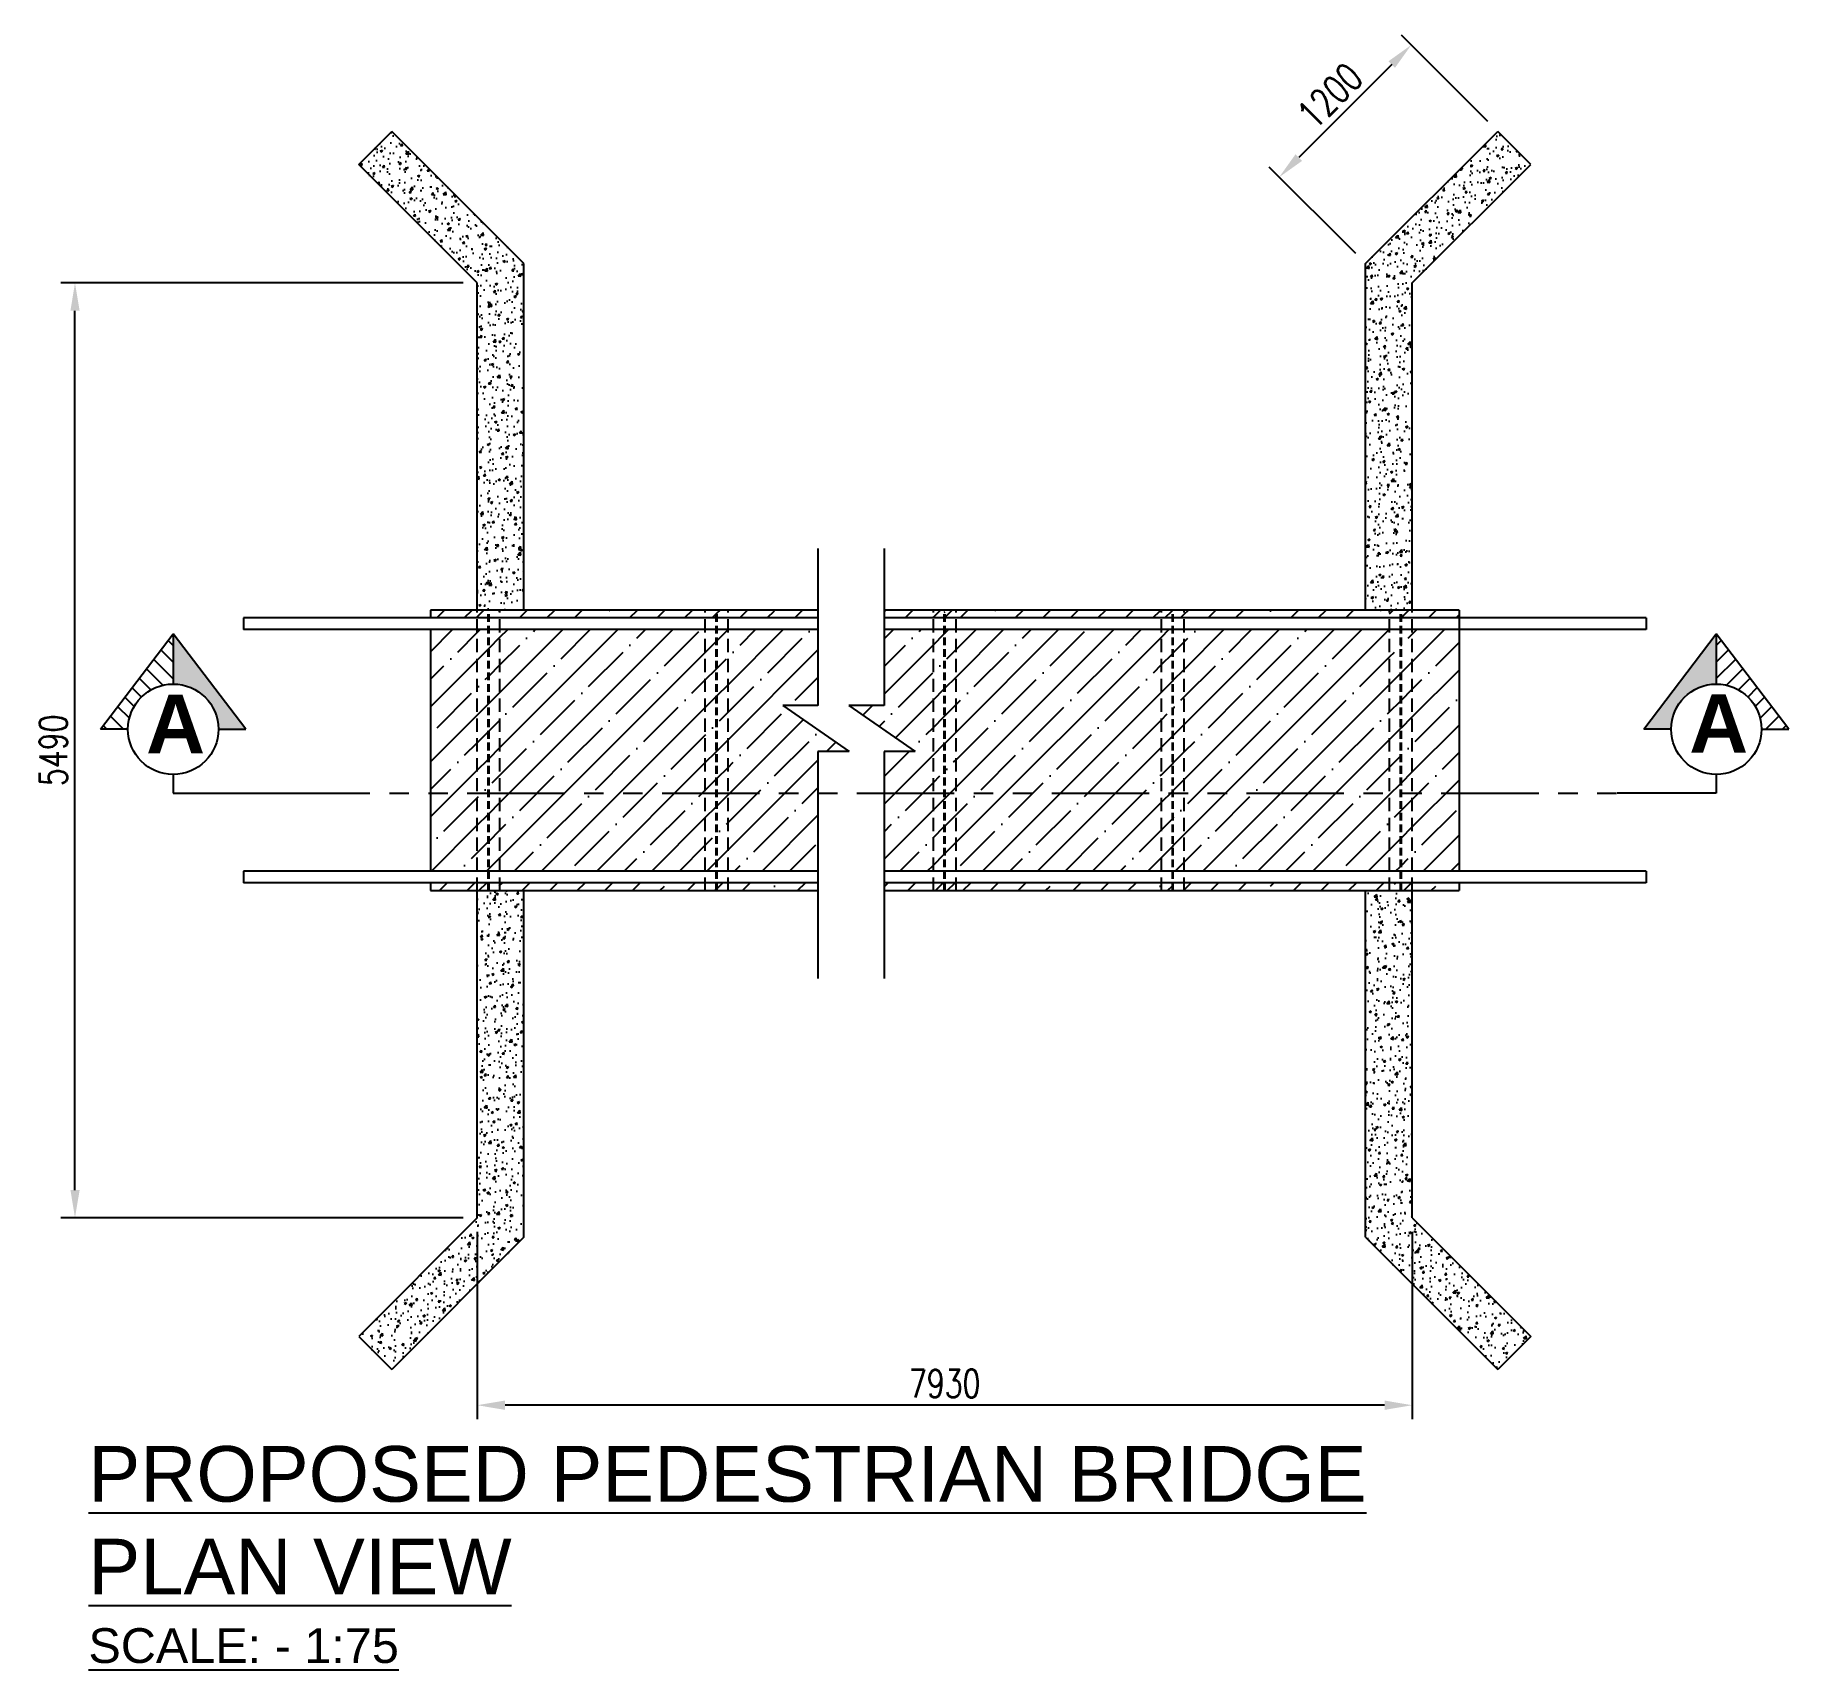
# Model space of a CAD drawing. Header units: millimetres. Extents: x -605628 to 223188, y -4937 to 493520.
# Drawn here: x -368684 to -357430, y 407687 to 418179 of the extents above; entities that cross this region are included whole.
import ezdxf

# ---------------------------------------------------------------- set-up
doc = ezdxf.new("R2010")
doc.units = ezdxf.units.MM
doc.header["$LTSCALE"] = 100
doc.header["$MEASUREMENT"] = 0
doc.header["$PDMODE"] = 3
doc.header["$PDSIZE"] = -0.5
doc.linetypes.add('HIDDEN', pattern=[0.375, 0.25, -0.125])
doc.linetypes.add('PHANTOM2', pattern=[1.25, 0.625, -0.125, 0.125, -0.125, 0.125, -0.125])
doc.layers.get('Defpoints').update_dxf_attribs({"color": 1})
for name, color, linetype in [('S-Dim', 1, 'Continuous'), ('S-Hatch', 8, 'Continuous'), ('ST-HATCH', 8, 'Continuous'), ('ST-TEXT', 255, 'Continuous'), ('TITLE', 2, 'Continuous')]:
    doc.layers.add(name, color=color, linetype=linetype)
doc.styles.add('Roomname', font='sanss___.ttf')
doc.styles.add('SKEL 1_75xp', font='romans.shx', dxfattribs={"width": 0.75, "height": 178.5})
doc.dimstyles.new('1-75', dxfattribs={"dimtxt": 178.5, "dimasz": 178.5, "dimexe": 90, "dimexo": 90, "dimgap": 50, "dimtad": 1, "dimdec": 0, "dimzin": 3, "dimdsep": 46, "dimtxsty": 'SKEL 1_75xp', "dimcen": 0.0625, "dimclrd": 1, "dimclre": 1, "dimclrt": 2, "dimaunit": 1, "dimadec": 0, "dimazin": 0, "dimtfac": 1, "dimtdec": 0, "dimtofl": 0, "dimtmove": 0, "dimatfit": 3, "dimfxl": 50, "dimtolj": 1, "dimtzin": 0, "dimarcsym": 0})
pattern_1 = [(50, (0, 0), (143.452037, -12.550427), [15, -165]), (355, (0, 0), (-27.750267, 150.438427), [12, -132]), (100.451444, (11.95, -1.05), (115.70177, 137.887998), [12.74804, -140.228422]), (46.1842, (0, 40), (213.448266, -33.103856), [22.5, -247.5]), (96.635635, (17.79, 37.24), (186.93239, 194.82372), [19.12207, -210.34275]), (351.184164, (0, 40), (186.93239, 194.82372), [18, -198]), (21, (20, 30), (119.38141, -80.523778), [15, -165]), (326, (20, 30), (48.663066, 145.03001), [12, -132]), (71.451445, (29.95, 23.29), (168.044475, 64.50623), [12.748038, -140.228422]), (37.5, (0, 0), (2.431971, 66.578771), [0, -130.4, 0, -134, 0, -132.5]), (7.5, (0, 0), (52.6139075, 78.882342), [0, -76.4, 0, -127.4, 0, -50.5]), (327.5, (-44.6, 0), (106.764487, -4.5109743), [0, -50, 0, -156, 0, -207]), (317.5, (-64.6, 0), (116.637234, 20.020996), [0, -65, 0, -103.6, 0, -147])]
pattern_2 = [(45, (0, 15279), (-176.7767, 176.7767), []), (45, (176.78, 15279), (-176.7767, 176.7767), [312.5, -62.5, 0, -62.5])]

msp = doc.modelspace()

# ---------------------------------------------------------------- texts
at = {"layer": 'ST-TEXT', "color": 5, "char_height": 375, "width": 7263.092, "attachment_point": 7, "style": 'Roomname'}
for insert in [(-367971.6, 413570.4), (-358069.8, 413573.7)]:
    msp.add_mtext('\\A1;{\\fSansSerif|b1|i0|c2|p2;A}', dxfattribs=dict(at, insert=insert))
at = {"layer": 'TITLE', "attachment_point": 1, "style": 'Roomname'}
for s, insert, char_height, width in [('{\\LPROPOSED PEDESTRIAN BRIDGE\\PPLAN VIEW}', (-368341.7, 409123.9), 357, 15189.483), ('{\\LSCALE: - 1:75}', (-368341.7, 407954.9), 223.125, 12491.798)]:
    msp.add_mtext(s, dxfattribs=dict(at, insert=insert, char_height=char_height, width=width))

# ---------------------------------------------------------------- blocks, each defined once
blk = doc.blocks.new('*D29')
at = {"layer": 'Defpoints', "color": 0, "transparency": 16777216}
for p in [(-365847, 410589), (-359847, 410589), (-365847, 409386)]:
    blk.add_point(p, dxfattribs=at)
at = {"layer": 'S-Dim', "color": 1, "lineweight": -2, "transparency": 16777216}
for p, q in [((-365847, 410499), (-365847, 409296)), ((-359847, 410499), (-359847, 409296)), ((-360025, 409386), (-365668, 409386))]:
    blk.add_line(p, q, dxfattribs=at)
at = {"layer": 'S-Dim', "color": 1, "transparency": 16777216}
for points in [[(-365668, 409416), (-365668, 409356), (-365847, 409386)], [(-360025, 409416), (-360025, 409356), (-359847, 409386)]]:
    blk.add_solid(points, dxfattribs=at)
at = {"layer": 'S-Dim', "color": 5, "transparency": 16777216, "insert": (-362847, 409525), "char_height": 178.5, "attachment_point": 5, "style": 'SKEL 1_75xp'}
blk.add_mtext('\\A1;7930', dxfattribs=at)
blk = doc.blocks.new('*D30')
at = {"layer": 'Defpoints', "color": 0, "transparency": 16777216}
for p in [(-368428, 416589), (-365847, 416589), (-365847, 410589)]:
    blk.add_point(p, dxfattribs=at)
at = {"layer": 'S-Dim', "color": 1, "lineweight": -2, "transparency": 16777216}
for p, q in [((-365937, 416589), (-368518, 416589)), ((-368428, 410767), (-368428, 416410)), ((-365937, 410589), (-368518, 410589))]:
    blk.add_line(p, q, dxfattribs=at)
at = {"layer": 'S-Dim', "color": 1, "transparency": 16777216}
for points in [[(-368457, 416410), (-368398, 416410), (-368428, 416589)], [(-368457, 410767), (-368398, 410767), (-368428, 410589)]]:
    blk.add_solid(points, dxfattribs=at)
at = {"layer": 'S-Dim', "color": 5, "transparency": 16777216, "insert": (-368567, 413589), "char_height": 178.5, "attachment_point": 5, "rotation": 90, "style": 'SKEL 1_75xp'}
blk.add_mtext('\\A1;5490', dxfattribs=at)
blk = doc.blocks.new('*D31')
at = {"layer": 'Defpoints', "color": 0, "transparency": 16777216}
for p in [(-359298, 417561), (-360701, 417267), (-360147, 416713)]:
    blk.add_point(p, dxfattribs=at)
at = {"layer": 'S-Dim', "color": 1, "lineweight": -2, "transparency": 16777216}
for p, q in [((-359362, 417625), (-359916, 418179)), ((-359979, 417990), (-360575, 417393)), ((-360210, 416777), (-360765, 417331))]:
    blk.add_line(p, q, dxfattribs=at)
at = {"layer": 'S-Dim', "color": 1, "transparency": 16777216}
for points in [[(-360000, 418011), (-359958, 417969), (-359853, 418116)], [(-360596, 417414), (-360554, 417372), (-360701, 417267)]]:
    blk.add_solid(points, dxfattribs=at)
at = {"layer": 'S-Dim', "color": 5, "transparency": 16777216, "insert": (-360375, 417790), "char_height": 178.5, "attachment_point": 5, "rotation": 45, "style": 'SKEL 1_75xp'}
blk.add_mtext('\\A1;1200', dxfattribs=at)

# ---------------------------------------------------------------- dimensions: what is measured, and where the dimension line sits
at = {"layer": 'S-Dim'}
dim = msp.add_aligned_dim(p1=(-359298.2, 417561.4), p2=(-360146.7, 416712.9), distance=-784, dimstyle='1-75', override={"dimclrt": 5, "dimtmove": 1}, dxfattribs=at)
dim.commit()
dim.dimension.update_dxf_attribs({"geometry": '*D31', "text_midpoint": (-360375.3, 417790)})
for base, p1, p2, angle, text, picture, middle in [((-368427.6, 416588.6), (-365846.7, 410588.6), (-365846.7, 416588.6), 90, '5490', '*D30', (-368427.6, 413588.6)), ((-365846.7, 409386.2), (-359846.7, 410588.6), (-365846.7, 410588.6), 180, '7930', '*D29', (-362846.7, 409386.2))]:
    dim = msp.add_linear_dim(base=base, p1=p1, p2=p2, angle=angle, text=text, dimstyle='1-75', override={"dimclrt": 5, "dimtmove": 1}, dxfattribs=at)
    dim.commit()
    dim.dimension.update_dxf_attribs({"geometry": picture, "text_midpoint": middle, "dimtype": 160})

# ---------------------------------------------------------------- hatches: boundary and pattern name
h = msp.add_hatch()
h.set_pattern_fill('AR-CONC', color=8, scale=20, style=0)
h.set_pattern_definition(pattern_1)
h.paths.add_polyline_path([(-365546.7, 416712.9), (-366395.3, 417561.4), (-366607.4, 417349.3), (-365846.7, 416588.6), (-365846.7, 414488.6), (-365546.7, 414488.6)])
h = msp.add_hatch()
h.set_pattern_fill('AR-CONC', color=8, scale=20, style=0)
h.set_pattern_definition(pattern_1)
h.paths.add_polyline_path([(-359846.7, 416588.6), (-359086.1, 417349.3), (-359298.2, 417561.4), (-360146.7, 416712.9), (-360146.7, 414488.6), (-359846.7, 414488.6)])
h = msp.add_hatch()
h.set_pattern_fill('ANSI35', color=8, scale=1000, style=0)
h.set_pattern_definition(pattern_2)
h.paths.add_polyline_path([(-365846.7, 414488.6), (-366146.7, 414488.6), (-366146.7, 414438.6), (-365846.7, 414438.6)])
h = msp.add_hatch()
h.set_pattern_fill('ANSI35', color=8, scale=1000, style=0)
h.paths.add_polyline_path([(-365776.8, 414488.6), (-365846.7, 414488.6), (-365846.7, 414438.6), (-365776.8, 414438.6)])
h = msp.add_hatch()
h.set_pattern_fill('ANSI35', color=8, scale=300, style=0)
h.paths.add_polyline_path([(-365770.7, 414488.6), (-365776.8, 414488.6), (-365776.8, 414438.6), (-365770.7, 414438.6)])
h = msp.add_hatch()
h.set_pattern_fill('ANSI35', color=8, scale=1000, style=0)
h.set_pattern_definition(pattern_2)
h.paths.add_polyline_path([(-365700.7, 414488.6), (-365770.7, 414488.6), (-365770.7, 414438.6), (-365700.7, 414438.6)])
h = msp.add_hatch()
h.set_pattern_fill('ANSI35', color=8, scale=1000, style=0)
h.set_pattern_definition(pattern_2)
h.paths.add_polyline_path([(-364383.3, 414488.6), (-365700.7, 414488.6), (-365700.7, 414438.6), (-364383.3, 414438.6)])
h = msp.add_hatch()
h.set_pattern_fill('ANSI35', color=8, scale=1000, style=0)
h.set_pattern_definition(pattern_2)
h.paths.add_polyline_path([(-364313.3, 414488.6), (-364383.3, 414488.6), (-364383.3, 414438.6), (-364313.3, 414438.6)])
h = msp.add_hatch()
h.set_pattern_fill('ANSI35', color=8, scale=1000, style=0)
h.set_pattern_definition(pattern_2)
h.paths.add_polyline_path([(-364307.2, 414488.6), (-364313.3, 414488.6), (-364313.3, 414438.6), (-364307.2, 414438.6)])
h = msp.add_hatch()
h.set_pattern_fill('ANSI35', color=8, scale=1000, style=0)
h.set_pattern_definition(pattern_2)
h.paths.add_polyline_path([(-364237.2, 414488.6), (-364307.2, 414488.6), (-364307.2, 414438.6), (-364237.2, 414438.6)])
h = msp.add_hatch()
h.set_pattern_fill('ANSI35', color=8, scale=1000, style=0)
h.set_pattern_definition(pattern_2)
h.paths.add_polyline_path([(-363236.1, 414488.6), (-363236.1, 414438.6), (-362919.8, 414438.6), (-362919.8, 414488.6)])
h.paths.add_polyline_path([(-363660.7, 414438.6), (-363660.7, 414488.6), (-364237.2, 414488.6), (-364237.2, 414438.6)])
h = msp.add_hatch()
h.set_pattern_fill('ANSI35', color=8, scale=1000, style=0)
h.set_pattern_definition(pattern_2)
h.paths.add_polyline_path([(-362849.8, 414488.6), (-362919.8, 414488.6), (-362919.8, 414438.6), (-362849.8, 414438.6)])
h = msp.add_hatch()
h.set_pattern_fill('ANSI35', color=8, scale=200, style=0)
h.paths.add_polyline_path([(-362843.7, 414488.6), (-362849.8, 414488.6), (-362849.8, 414438.6), (-362843.7, 414438.6)])
h = msp.add_hatch()
h.set_pattern_fill('ANSI35', color=8, scale=1000, style=0)
h.paths.add_polyline_path([(-362773.7, 414488.6), (-362843.7, 414488.6), (-362843.7, 414438.6), (-362773.7, 414438.6)])
h = msp.add_hatch()
h.set_pattern_fill('ANSI35', color=8, scale=1000, style=0)
h.set_pattern_definition(pattern_2)
h.paths.add_polyline_path([(-361456.3, 414488.6), (-362773.7, 414488.6), (-362773.7, 414438.6), (-361456.3, 414438.6)])
h = msp.add_hatch()
h.set_pattern_fill('ANSI35', color=8, scale=1000, style=0)
h.paths.add_polyline_path([(-361386.3, 414488.6), (-361456.3, 414488.6), (-361456.3, 414438.6), (-361386.3, 414438.6)])
h = msp.add_hatch()
h.set_pattern_fill('ANSI35', color=8, scale=300, style=0)
h.paths.add_polyline_path([(-361380.2, 414488.6), (-361386.3, 414488.6), (-361386.3, 414438.6), (-361380.2, 414438.6)])
h = msp.add_hatch()
h.set_pattern_fill('ANSI35', color=8, scale=1000, style=0)
h.set_pattern_definition(pattern_2)
h.paths.add_polyline_path([(-361310.2, 414488.6), (-361380.2, 414488.6), (-361380.2, 414438.6), (-361310.2, 414438.6)])
h = msp.add_hatch()
h.set_pattern_fill('ANSI35', color=8, scale=1000, style=0)
h.set_pattern_definition(pattern_2)
h.paths.add_polyline_path([(-359992.8, 414488.6), (-361310.2, 414488.6), (-361310.2, 414438.6), (-359992.8, 414438.6)])
h = msp.add_hatch()
h.set_pattern_fill('ANSI35', color=8, scale=500, style=0)
h.paths.add_polyline_path([(-359922.8, 414488.6), (-359992.8, 414488.6), (-359992.8, 414438.6), (-359922.8, 414438.6)])
h = msp.add_hatch()
h.set_pattern_fill('ANSI35', color=8, scale=1000, style=0)
h.set_pattern_definition(pattern_2)
h.paths.add_polyline_path([(-359916.7, 414488.6), (-359922.8, 414488.6), (-359922.8, 414438.6), (-359916.7, 414438.6)])
h = msp.add_hatch()
h.set_pattern_fill('ANSI35', color=8, scale=1000, style=0)
h.set_pattern_definition(pattern_2)
h.paths.add_polyline_path([(-359846.7, 414488.6), (-359916.7, 414488.6), (-359916.7, 414438.6), (-359846.7, 414438.6)])
h = msp.add_hatch()
h.set_pattern_fill('ANSI35', color=8, scale=1000, style=0)
h.set_pattern_definition(pattern_2)
h.paths.add_polyline_path([(-359546.7, 414488.6), (-359846.7, 414488.6), (-359846.7, 414438.6), (-359546.7, 414438.6)])
h = msp.add_hatch()
h.set_pattern_fill('ANSI35', color=8, scale=1000, style=0)
h.set_pattern_definition(pattern_2)
h.paths.add_polyline_path([(-365846.7, 414363.6), (-366146.7, 414363.6), (-366146.7, 412813.6), (-365846.7, 412813.6)])
h = msp.add_hatch()
h.set_pattern_fill('ANSI35', color=8, scale=1000, style=0)
h.set_pattern_definition(pattern_2)
h.paths.add_polyline_path([(-365776.8, 414363.6), (-365846.7, 414363.6), (-365846.7, 412813.6), (-365776.8, 412813.6)])
h = msp.add_hatch()
h.set_pattern_fill('ANSI35', color=8, scale=1000, style=0)
h.set_pattern_definition(pattern_2)
h.paths.add_polyline_path([(-365770.7, 414363.6), (-365776.8, 414363.6), (-365776.8, 412813.6), (-365770.7, 412813.6)])
h = msp.add_hatch()
h.set_pattern_fill('ANSI35', color=8, scale=1000, style=0)
h.set_pattern_definition(pattern_2)
h.paths.add_polyline_path([(-365700.7, 414363.6), (-365770.7, 414363.6), (-365770.7, 412813.6), (-365700.7, 412813.6)])
h = msp.add_hatch()
h.set_pattern_fill('ANSI35', color=8, scale=1000, style=0)
h.set_pattern_definition(pattern_2)
h.paths.add_polyline_path([(-364383.3, 414363.6), (-365700.7, 414363.6), (-365700.7, 412813.6), (-364383.3, 412813.6)])
h = msp.add_hatch()
h.set_pattern_fill('ANSI35', color=8, scale=1000, style=0)
h.set_pattern_definition(pattern_2)
h.paths.add_polyline_path([(-364313.3, 414363.6), (-364383.3, 414363.6), (-364383.3, 412813.6), (-364313.3, 412813.6)])
h = msp.add_hatch()
h.set_pattern_fill('ANSI35', color=8, scale=1000, style=0)
h.set_pattern_definition(pattern_2)
h.paths.add_polyline_path([(-364307.2, 414363.6), (-364313.3, 414363.6), (-364313.3, 412813.6), (-364307.2, 412813.6)])
h = msp.add_hatch()
h.set_pattern_fill('ANSI35', color=8, scale=1000, style=0)
h.set_pattern_definition(pattern_2)
h.paths.add_polyline_path([(-364237.2, 414363.6), (-364307.2, 414363.6), (-364307.2, 412813.6), (-364237.2, 412813.6)])
h = msp.add_hatch()
h.set_pattern_fill('ANSI35', color=8, scale=1000, style=0)
h.set_pattern_definition(pattern_2)
h.paths.add_polyline_path([(-363236.1, 414363.6), (-363236.1, 413876.6), (-363462.1, 413876.6), (-363036.2, 413581.4), (-363236.1, 413581.4), (-363236.1, 412813.6), (-362919.8, 412813.6), (-362919.8, 414363.6)])
h.paths.add_polyline_path([(-363660.7, 413876.6), (-363660.7, 414363.6), (-364237.2, 414363.6), (-364237.2, 412813.6), (-363660.7, 412813.6), (-363660.7, 413581.4), (-363460.8, 413581.4), (-363886.7, 413876.6)])
h = msp.add_hatch()
h.set_pattern_fill('ANSI35', color=8, scale=1000, style=0)
h.set_pattern_definition(pattern_2)
h.paths.add_polyline_path([(-362849.8, 414363.6), (-362919.8, 414363.6), (-362919.8, 412813.6), (-362849.8, 412813.6)])
h = msp.add_hatch()
h.set_pattern_fill('ANSI35', color=8, scale=1000, style=0)
h.set_pattern_definition(pattern_2)
h.paths.add_polyline_path([(-362843.7, 414363.6), (-362849.8, 414363.6), (-362849.8, 412813.6), (-362843.7, 412813.6)])
h = msp.add_hatch()
h.set_pattern_fill('ANSI35', color=8, scale=1000, style=0)
h.set_pattern_definition(pattern_2)
h.paths.add_polyline_path([(-362773.7, 414363.6), (-362843.7, 414363.6), (-362843.7, 412813.6), (-362773.7, 412813.6)])
h = msp.add_hatch()
h.set_pattern_fill('ANSI35', color=8, scale=1000, style=0)
h.set_pattern_definition(pattern_2)
h.paths.add_polyline_path([(-361456.3, 414363.6), (-362773.7, 414363.6), (-362773.7, 412813.6), (-361456.3, 412813.6)])
h = msp.add_hatch()
h.set_pattern_fill('ANSI35', color=8, scale=1000, style=0)
h.set_pattern_definition(pattern_2)
h.paths.add_polyline_path([(-361386.3, 414363.6), (-361456.3, 414363.6), (-361456.3, 412813.6), (-361386.3, 412813.6)])
h = msp.add_hatch()
h.set_pattern_fill('ANSI35', color=8, scale=1000, style=0)
h.set_pattern_definition(pattern_2)
h.paths.add_polyline_path([(-361380.2, 414363.6), (-361386.3, 414363.6), (-361386.3, 412813.6), (-361380.2, 412813.6)])
h = msp.add_hatch()
h.set_pattern_fill('ANSI35', color=8, scale=1000, style=0)
h.set_pattern_definition(pattern_2)
h.paths.add_polyline_path([(-361310.2, 414363.6), (-361380.2, 414363.6), (-361380.2, 412813.6), (-361310.2, 412813.6)])
h = msp.add_hatch()
h.set_pattern_fill('ANSI35', color=8, scale=1000, style=0)
h.set_pattern_definition(pattern_2)
h.paths.add_polyline_path([(-359992.8, 414363.6), (-361310.2, 414363.6), (-361310.2, 412813.6), (-359992.8, 412813.6)])
h = msp.add_hatch()
h.set_pattern_fill('ANSI35', color=8, scale=1000, style=0)
h.set_pattern_definition(pattern_2)
h.paths.add_polyline_path([(-359922.8, 414363.6), (-359992.8, 414363.6), (-359992.8, 412813.6), (-359922.8, 412813.6)])
h = msp.add_hatch()
h.set_pattern_fill('ANSI35', color=8, scale=1000, style=0)
h.set_pattern_definition(pattern_2)
h.paths.add_polyline_path([(-359916.7, 414363.6), (-359922.8, 414363.6), (-359922.8, 412813.6), (-359916.7, 412813.6)])
h = msp.add_hatch()
h.set_pattern_fill('ANSI35', color=8, scale=1000, style=0)
h.set_pattern_definition(pattern_2)
h.paths.add_polyline_path([(-359846.7, 414363.6), (-359916.7, 414363.6), (-359916.7, 412813.6), (-359846.7, 412813.6)])
h = msp.add_hatch()
h.set_pattern_fill('ANSI35', color=8, scale=1000, style=0)
h.set_pattern_definition(pattern_2)
h.paths.add_polyline_path([(-359546.7, 414363.6), (-359846.7, 414363.6), (-359846.7, 412813.6), (-359546.7, 412813.6)])
h = msp.add_hatch()
h.set_pattern_fill('AR-CONC', color=8, scale=20, style=0)
h.set_pattern_definition(pattern_1)
h.paths.add_polyline_path([(-365546.7, 410464.4), (-365546.7, 412688.6), (-365846.7, 412688.6), (-365846.7, 410588.6), (-366607.4, 409828), (-366395.3, 409615.8)])
h = msp.add_hatch()
h.set_pattern_fill('ANSI35', color=8, scale=1000, style=0)
h.set_pattern_definition(pattern_2)
h.paths.add_polyline_path([(-365846.7, 412738.6), (-366146.7, 412738.6), (-366146.7, 412688.6), (-365846.7, 412688.6)])
h = msp.add_hatch()
h.set_pattern_fill('ANSI35', color=8, scale=1000, style=0)
h.paths.add_polyline_path([(-365776.8, 412738.6), (-365846.7, 412738.6), (-365846.7, 412688.6), (-365776.8, 412688.6)])
h = msp.add_hatch()
h.set_pattern_fill('ANSI35', color=8, scale=300, style=0)
h.paths.add_polyline_path([(-365770.7, 412738.6), (-365776.8, 412738.6), (-365776.8, 412688.6), (-365770.7, 412688.6)])
h = msp.add_hatch()
h.set_pattern_fill('ANSI35', color=8, scale=1000, style=0)
h.set_pattern_definition(pattern_2)
h.paths.add_polyline_path([(-365700.7, 412738.6), (-365770.7, 412738.6), (-365770.7, 412688.6), (-365700.7, 412688.6)])
h = msp.add_hatch()
h.set_pattern_fill('ANSI35', color=8, scale=1000, style=0)
h.set_pattern_definition(pattern_2)
h.paths.add_polyline_path([(-364383.3, 412738.6), (-365700.7, 412738.6), (-365700.7, 412688.6), (-364383.3, 412688.6)])
h = msp.add_hatch()
h.set_pattern_fill('ANSI35', color=8, scale=1000, style=0)
h.set_pattern_definition(pattern_2)
h.paths.add_polyline_path([(-364313.3, 412738.6), (-364383.3, 412738.6), (-364383.3, 412688.6), (-364313.3, 412688.6)])
h = msp.add_hatch()
h.set_pattern_fill('ANSI35', color=8, scale=1000, style=0)
h.set_pattern_definition(pattern_2)
h.paths.add_polyline_path([(-364307.2, 412738.6), (-364313.3, 412738.6), (-364313.3, 412688.6), (-364307.2, 412688.6)])
h = msp.add_hatch()
h.set_pattern_fill('ANSI35', color=8, scale=1000, style=0)
h.set_pattern_definition(pattern_2)
h.paths.add_polyline_path([(-364237.2, 412738.6), (-364307.2, 412738.6), (-364307.2, 412688.6), (-364237.2, 412688.6)])
h = msp.add_hatch()
h.set_pattern_fill('ANSI35', color=8, scale=1000, style=0)
h.set_pattern_definition(pattern_2)
h.paths.add_polyline_path([(-363236.1, 412738.6), (-363236.1, 412688.6), (-362919.8, 412688.6), (-362919.8, 412738.6)])
h.paths.add_polyline_path([(-363660.7, 412688.6), (-363660.7, 412738.6), (-364237.2, 412738.6), (-364237.2, 412688.6)])
h = msp.add_hatch()
h.set_pattern_fill('ANSI35', color=8, scale=1000, style=0)
h.set_pattern_definition(pattern_2)
h.paths.add_polyline_path([(-362849.8, 412738.6), (-362919.8, 412738.6), (-362919.8, 412688.6), (-362849.8, 412688.6)])
h = msp.add_hatch()
h.set_pattern_fill('ANSI35', color=8, scale=300, style=0)
h.paths.add_polyline_path([(-362843.7, 412738.6), (-362849.8, 412738.6), (-362849.8, 412688.6), (-362843.7, 412688.6)])
h = msp.add_hatch()
h.set_pattern_fill('ANSI35', color=8, scale=1000, style=0)
h.paths.add_polyline_path([(-362773.7, 412738.6), (-362843.7, 412738.6), (-362843.7, 412688.6), (-362773.7, 412688.6)])
h = msp.add_hatch()
h.set_pattern_fill('ANSI35', color=8, scale=1000, style=0)
h.set_pattern_definition(pattern_2)
h.paths.add_polyline_path([(-361456.3, 412738.6), (-362773.7, 412738.6), (-362773.7, 412688.6), (-361456.3, 412688.6)])
h = msp.add_hatch()
h.set_pattern_fill('ANSI35', color=8, scale=1000, style=0)
h.paths.add_polyline_path([(-361386.3, 412738.6), (-361456.3, 412738.6), (-361456.3, 412688.6), (-361386.3, 412688.6)])
h = msp.add_hatch()
h.set_pattern_fill('ANSI35', color=8, scale=300, style=0)
h.paths.add_polyline_path([(-361380.2, 412738.6), (-361386.3, 412738.6), (-361386.3, 412688.6), (-361380.2, 412688.6)])
h = msp.add_hatch()
h.set_pattern_fill('ANSI35', color=8, scale=1000, style=0)
h.set_pattern_definition(pattern_2)
h.paths.add_polyline_path([(-361310.2, 412738.6), (-361380.2, 412738.6), (-361380.2, 412688.6), (-361310.2, 412688.6)])
h = msp.add_hatch()
h.set_pattern_fill('ANSI35', color=8, scale=1000, style=0)
h.set_pattern_definition(pattern_2)
h.paths.add_polyline_path([(-359992.8, 412738.6), (-361310.2, 412738.6), (-361310.2, 412688.6), (-359992.8, 412688.6)])
h = msp.add_hatch()
h.set_pattern_fill('AR-CONC', color=8, scale=20, style=0)
h.set_pattern_definition(pattern_1)
h.paths.add_polyline_path([(-359846.7, 410588.6), (-359846.7, 412688.6), (-360146.7, 412688.6), (-360146.7, 410464.4), (-359298.2, 409615.8), (-359086.1, 409828)])
h = msp.add_hatch()
h.set_pattern_fill('ANSI35', color=8, scale=1000, style=0)
h.paths.add_polyline_path([(-359922.8, 412738.6), (-359992.8, 412738.6), (-359992.8, 412688.6), (-359922.8, 412688.6)])
h = msp.add_hatch()
h.set_pattern_fill('ANSI35', color=8, scale=300, style=0)
h.paths.add_polyline_path([(-359916.7, 412738.6), (-359922.8, 412738.6), (-359922.8, 412688.6), (-359916.7, 412688.6)])
h = msp.add_hatch()
h.set_pattern_fill('ANSI35', color=8, scale=1000, style=0)
h.set_pattern_definition(pattern_2)
h.paths.add_polyline_path([(-359846.7, 412738.6), (-359916.7, 412738.6), (-359916.7, 412688.6), (-359846.7, 412688.6)])
h = msp.add_hatch()
h.set_pattern_fill('ANSI35', color=8, scale=1000, style=0)
h.set_pattern_definition(pattern_2)
h.paths.add_polyline_path([(-359546.7, 412738.6), (-359846.7, 412738.6), (-359846.7, 412688.6), (-359546.7, 412688.6)])
at = {"layer": 'S-Hatch'}
h = msp.add_hatch(dxfattribs=at)
h.set_pattern_fill('ANSI31', color=3, scale=605, angle=90)
h.set_pattern_definition([(135, (-236772.22, 316283.54), (-53.47495, -53.47495), [])])
h.paths.add_polyline_path([(-368263.5, 413724.4), (-368087.7, 413724.4, -0.4142136), (-367797.7, 414014.5), (-367797.7, 414337.6)])
h = msp.add_hatch(color=5, dxfattribs=at)
h.dxf.hatch_style = 1
h.paths.add_polyline_path([(-367797.7, 414337.6), (-367797.7, 414014.5, -0.4142136), (-367507.6, 413724.4), (-367331.8, 413724.4)])
h = msp.add_hatch(color=5, dxfattribs=at)
h.dxf.hatch_style = 1
h.paths.add_polyline_path([(-358361.7, 413724.4), (-358185.9, 413724.4, -0.4142136), (-357895.8, 414014.5), (-357895.8, 414337.6)])
h = msp.add_hatch(dxfattribs=at)
h.set_pattern_fill('ANSI31', color=3, scale=605, angle=180)
h.set_pattern_definition([(225, (-236948.62, 316283.54), (53.47495, -53.47495), [])])
h.paths.add_polyline_path([(-357895.8, 414337.6), (-357895.8, 414014.5, -0.4142136), (-357605.7, 413724.4), (-357430, 413724.4)])

# ---------------------------------------------------------------- linework, layer by layer
at = {"color": 5}
for p, q in [((-368263.5, 413724.4), (-367797.7, 414337.6)), ((-367331.8, 413724.4), (-367797.7, 414337.6)), ((-367797.7, 414337.6), (-367797.7, 414014.5)), ((-358361.7, 413724.4), (-357895.8, 414337.6)), ((-357430, 413724.4), (-357895.8, 414337.6)), ((-357895.8, 414337.6), (-357895.8, 414014.5)), ((-368087.7, 413724.4), (-368263.5, 413724.4)), ((-367507.6, 413724.4), (-367331.8, 413724.4)), ((-358185.9, 413724.4), (-358361.7, 413724.4)), ((-357605.7, 413724.4), (-357430, 413724.4)), ((-367797.7, 413434.3), (-367797.7, 413314.2)), ((-357895.8, 413434.3), (-357895.8, 413314.2)), ((-367797.7, 413314.2), (-367160.5, 413314.2)), ((-357895.8, 413314.2), (-358533, 413314.2))]:
    msp.add_line(p, q, dxfattribs=at)
at = {"color": 4, "linetype": 'PHANTOM2', "ltscale": 10}
msp.add_line((-367160.5, 413314.2), (-358533, 413314.2), dxfattribs=at)
at = {"color": 5}
for centre in [(-367797.7, 413724.4), (-357895.8, 413724.4)]:
    msp.add_circle(centre, 290.1, dxfattribs=at)
at = {"layer": 'ST-HATCH', "color": 3}
for p, q in [((-366607.4, 417349.3), (-366395.3, 417561.4)), ((-365546.7, 416712.9), (-366395.3, 417561.4)), ((-360146.7, 416712.9), (-359298.2, 417561.4)), ((-359086.1, 417349.3), (-359298.2, 417561.4)), ((-365846.7, 416588.6), (-366607.4, 417349.3)), ((-359846.7, 416588.6), (-359086.1, 417349.3)), ((-365546.7, 414488.6), (-365546.7, 416712.9)), ((-360146.7, 414488.6), (-360146.7, 416712.9)), ((-365846.7, 414488.6), (-365846.7, 416588.6)), ((-359846.7, 414488.6), (-359846.7, 416588.6)), ((-363660.7, 414883.9), (-363660.7, 413876.6)), ((-363236.1, 414883.9), (-363236.1, 413876.6)), ((-366146.7, 414488.6), (-366146.7, 414438.6)), ((-363660.7, 414488.6), (-366146.7, 414488.6)), ((-359546.7, 414488.6), (-363236.1, 414488.6)), ((-359546.7, 414488.6), (-359546.7, 414438.6)), ((-367346.7, 414438.6), (-367346.7, 414363.6)), ((-363660.7, 414438.6), (-367346.7, 414438.6)), ((-358346.7, 414438.6), (-363236.1, 414438.6)), ((-359546.7, 414438.6), (-359546.7, 412813.6)), ((-358346.7, 414438.6), (-358346.7, 414363.6)), ((-363660.7, 414363.6), (-367346.7, 414363.6)), ((-366146.7, 414363.6), (-366146.7, 412813.6)), ((-358346.7, 414363.6), (-363236.1, 414363.6)), ((-363660.7, 413876.6), (-363886.7, 413876.6)), ((-363886.7, 413876.6), (-363460.8, 413581.4)), ((-363236.1, 413876.6), (-363462.1, 413876.6)), ((-363462.1, 413876.6), (-363036.2, 413581.4)), ((-363460.8, 413581.4), (-363660.7, 413581.4)), ((-363660.7, 413581.4), (-363660.7, 412123.9)), ((-363036.2, 413581.4), (-363236.1, 413581.4)), ((-363236.1, 413581.4), (-363236.1, 412123.9)), ((-367346.7, 412813.6), (-367346.7, 412738.6)), ((-363660.7, 412813.6), (-367346.7, 412813.6)), ((-358346.7, 412813.6), (-363236.1, 412813.6)), ((-358346.7, 412813.6), (-358346.7, 412738.6)), ((-363660.7, 412738.6), (-367346.7, 412738.6)), ((-366146.7, 412738.6), (-366146.7, 412688.6)), ((-366146.7, 412688.6), (-363660.7, 412688.6)), ((-365846.7, 410588.6), (-365846.7, 412688.6)), ((-365546.7, 410464.4), (-365546.7, 412688.6)), ((-358346.7, 412738.6), (-363236.1, 412738.6)), ((-363236.1, 412688.6), (-359546.7, 412688.6)), ((-360146.7, 410464.4), (-360146.7, 412688.6)), ((-359846.7, 410588.6), (-359846.7, 412688.6)), ((-359546.7, 412738.6), (-359546.7, 412688.6)), ((-365846.7, 410588.6), (-366607.4, 409828)), ((-359846.7, 410588.6), (-359086.1, 409828)), ((-365546.7, 410464.4), (-366395.3, 409615.8)), ((-360146.7, 410464.4), (-359298.2, 409615.8)), ((-366607.4, 409828), (-366395.3, 409615.8)), ((-359086.1, 409828), (-359298.2, 409615.8))]:
    msp.add_line(p, q, dxfattribs=at)
at = {"layer": 'ST-HATCH', "color": 2, "linetype": 'HIDDEN', "ltscale": 3.4}
for p, q in [((-365846.7, 412688.6), (-365846.7, 414488.6)), ((-365700.7, 412688.6), (-365700.7, 414488.6)), ((-364383.3, 412688.6), (-364383.3, 414488.6)), ((-364237.2, 412688.6), (-364237.2, 414488.6)), ((-362919.8, 412688.6), (-362919.8, 414488.6)), ((-362773.7, 412688.6), (-362773.7, 414488.6)), ((-361456.3, 412688.6), (-361456.3, 414488.6)), ((-361310.2, 412688.6), (-361310.2, 414488.6)), ((-359992.8, 412688.6), (-359992.8, 414488.6)), ((-359846.7, 412688.6), (-359846.7, 414488.6))]:
    msp.add_line(p, q, dxfattribs=at)
at = {"layer": 'ST-HATCH', "color": 8, "linetype": 'HIDDEN', "ltscale": 2}
for p, q in [((-365776.8, 412688.6), (-365776.8, 414488.6)), ((-365770.7, 412688.6), (-365770.7, 414488.6)), ((-364313.3, 412688.6), (-364313.3, 414488.6)), ((-364307.2, 412688.6), (-364307.2, 414488.6)), ((-362849.8, 412688.6), (-362849.8, 414488.6)), ((-362843.7, 412688.6), (-362843.7, 414488.6)), ((-361386.3, 412688.6), (-361386.3, 414488.6)), ((-361380.2, 412688.6), (-361380.2, 414488.6)), ((-359922.8, 412688.6), (-359922.8, 414488.6)), ((-359916.7, 412688.6), (-359916.7, 414488.6))]:
    msp.add_line(p, q, dxfattribs=at)

msp.set_redraw_order([(e.dxf.handle, doc.entitydb.next_handle()) for e in msp.query("TEXT MTEXT ATTDEF DIMENSION ARC_DIMENSION")])  # texts and dimensions are drawn at this point

doc.saveas('drawing.dxf')
